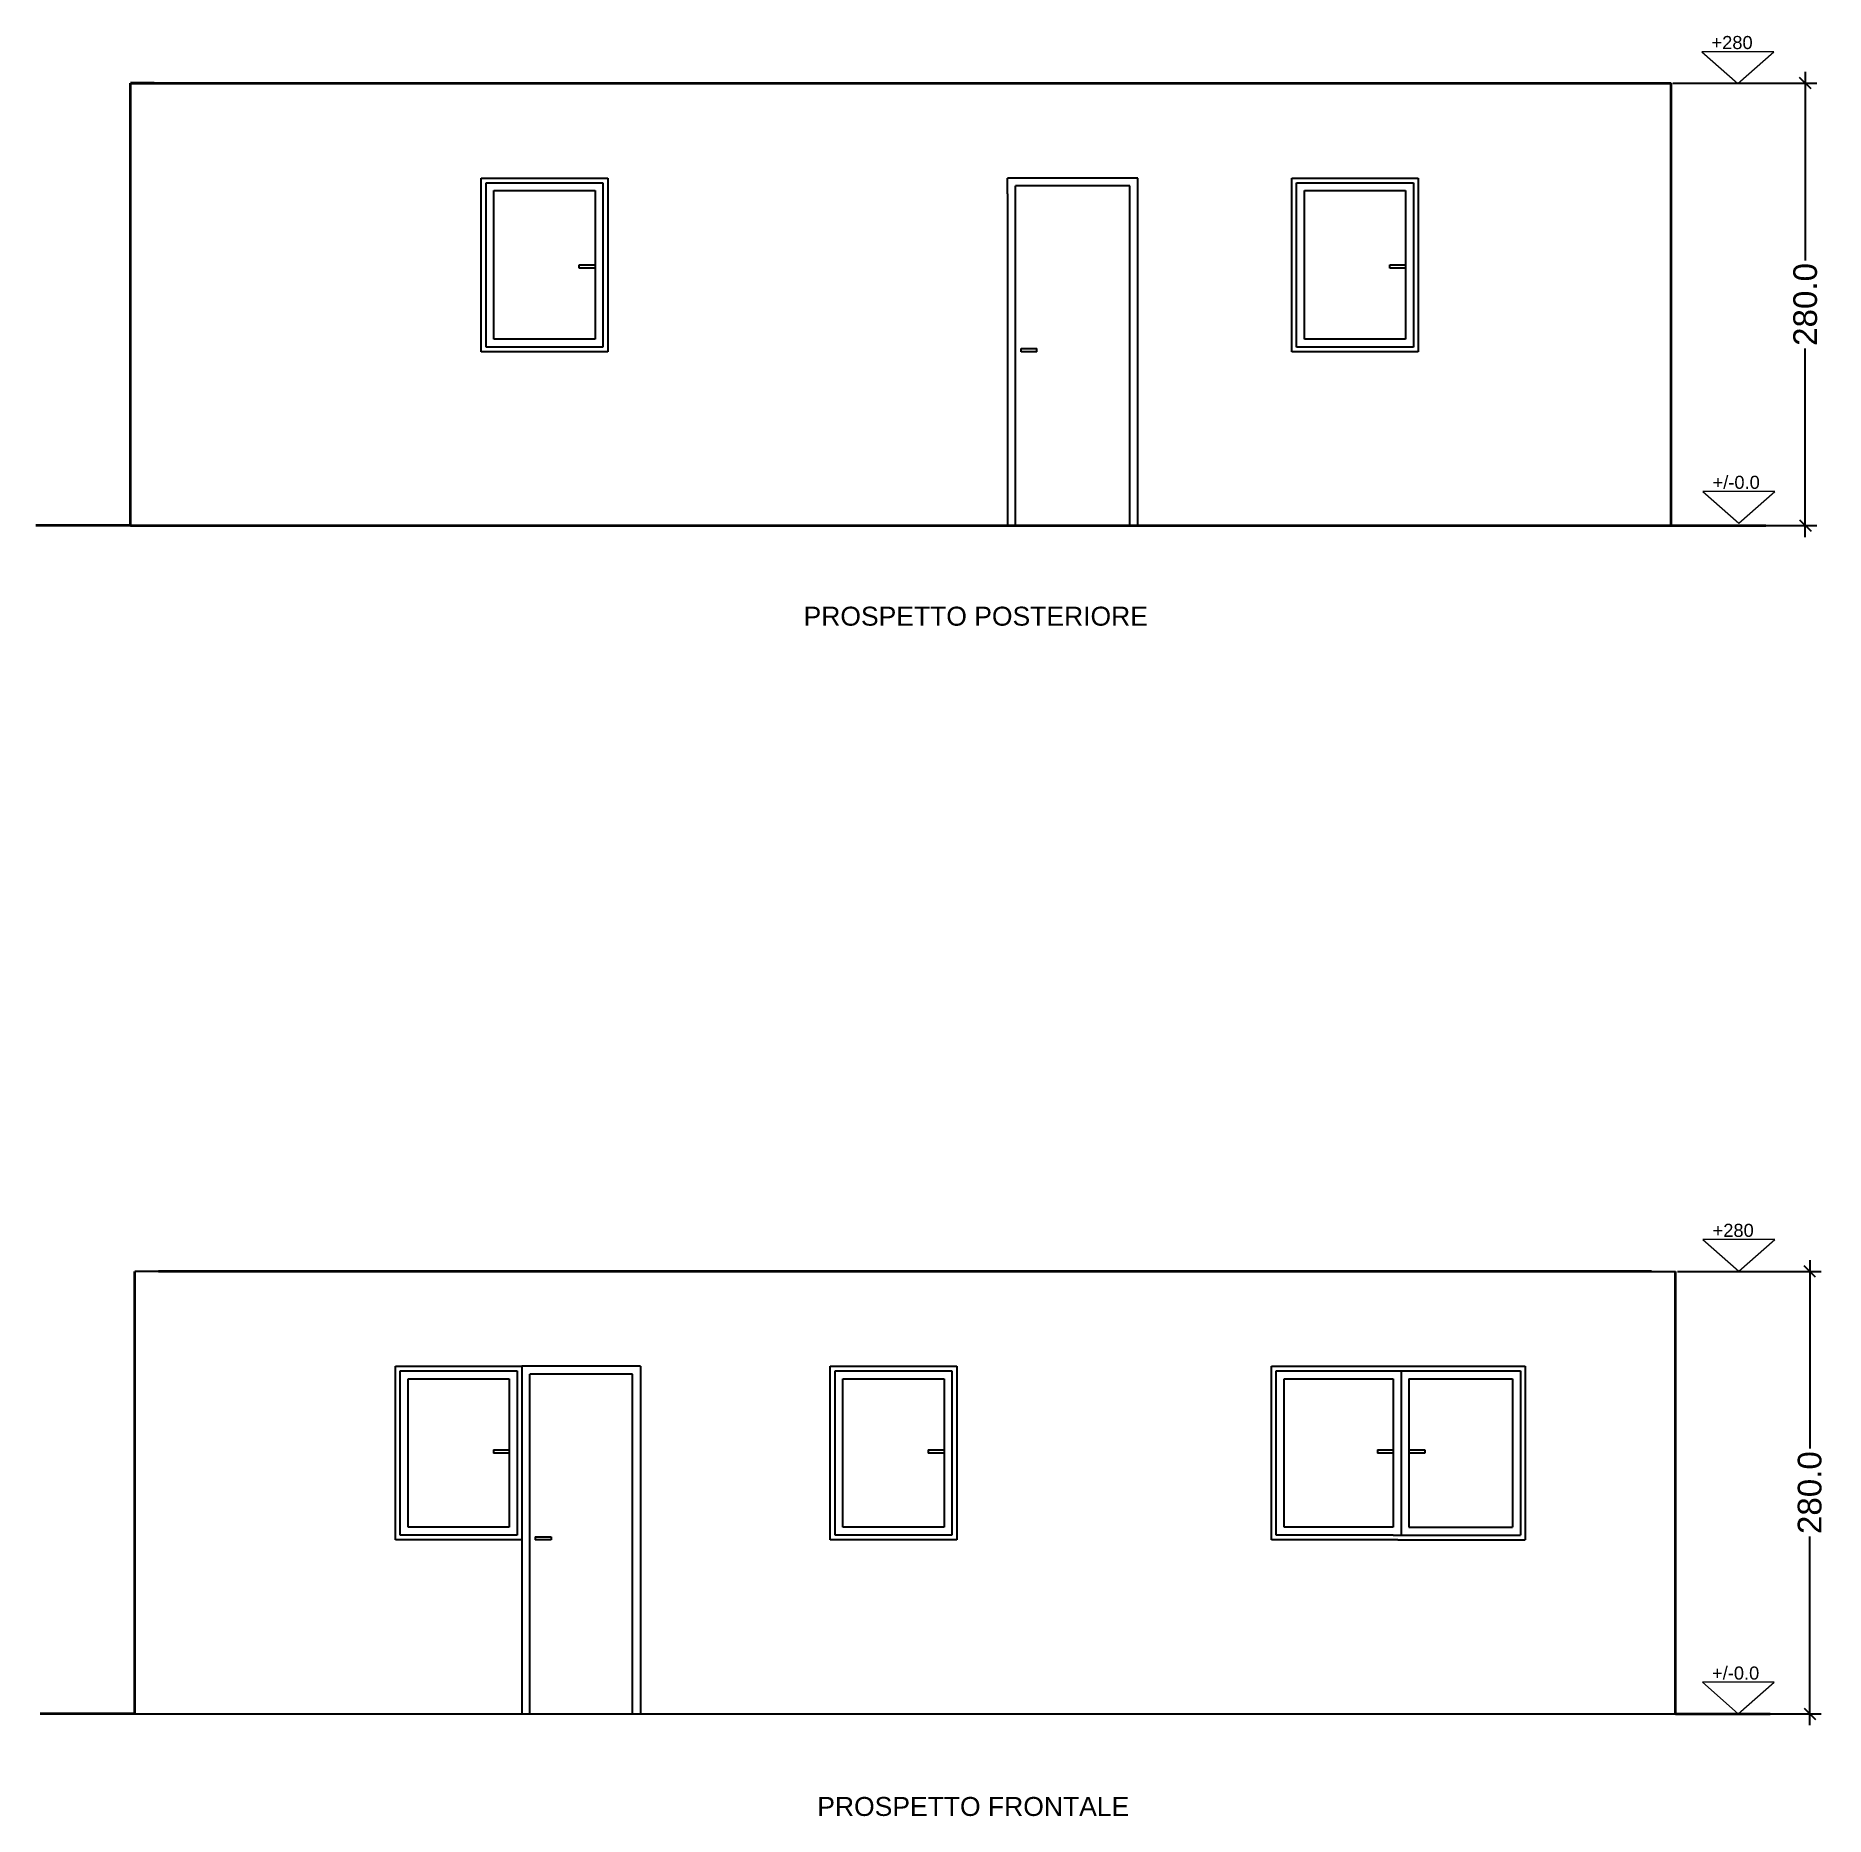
# Model space of a CAD drawing. Header units: millimetres. Extents: x -2099 to 4200, y -1874 to 1925.
# Drawn here: x 3068 to 4200, y -569 to 558 of the extents above; entities that cross this region are included whole.
import ezdxf

# ---------------------------------------------------------------- set-up
doc = ezdxf.new("R2010")
doc.units = ezdxf.units.MM
doc.linetypes.add('ACAD_ISO10W100', pattern=[18, 12, -3, 0, -3])
doc.linetypes.add('HIDDEN', pattern=[0.375, 0.25, -0.125])
for name, color, linetype, lineweight in [('A-WALL-FULL', 7, 'Continuous', 35), ('A-WALL-FULL-EXTR', 7, 'Continuous', 35), ('G-ANNO-DIM', 90, 'Continuous', 18)]:
    doc.layers.add(name, color=color, linetype=linetype, lineweight=lineweight)
for name, color, linetype in [('Infissi', 5, 'Continuous'), ('QUOTE', 3, 'Continuous'), ('retino', 254, 'ACAD_ISO10W100'), ('TEXT', 3, 'Continuous')]:
    doc.layers.add(name, color=color, linetype=linetype)
doc.styles.add('ARIAL', font='arial.ttf')
doc.styles.get("Standard").update_dxf_attribs({"font": 'arial.ttf'})
doc.styles.add('underline', font='arial.ttf')
doc.dimstyles.new('quote aad', dxfattribs={"dimtxt": 15, "dimasz": 7.2, "dimexe": 7.2, "dimexo": 1.2, "dimgap": 1.8, "dimtad": 0, "dimdec": 1, "dimzin": 0, "dimdsep": 46, "dimtxsty": 'ARIAL', "dimblk": 'OBLIQUE', "dimcen": 1.8, "dimdle": 7.2, "dimclrd": 256, "dimclre": 6, "dimclrt": 256, "dimadec": 0, "dimazin": 0, "dimtfac": 1, "dimtdec": 1, "dimtmove": 1, "dimatfit": 3, "dimldrblk": 'OPEN90', "dimfxl": 1, "dimtfill": 1, "dimtolj": 1, "dimtzin": 0, "dimarcsym": 0})

msp = doc.modelspace()

# ---------------------------------------------------------------- texts
at = {"layer": 'G-ANNO-DIM', "style": 'underline'}
for p in [(4128.51, 549.32), (4129.21, -202.45)]:
    msp.add_text('+280', height=8.281, dxfattribs=at).set_placement(p)
at = {"layer": 'TEXT', "linetype": 'HIDDEN', "char_height": 12, "attachment_point": 1}
for s, width, insert in [('PROSPETTO POSTERIORE ', 409.4958, (3553.87, 196.4)), ('PROSPETTO FRONTALE ', 280.6458, (3562.54, -556.93))]:
    msp.add_mtext_dynamic_manual_height_columns(s, width=width, gutter_width=60, heights=[0], dxfattribs=dict(at, insert=insert))

# ---------------------------------------------------------------- blocks, each defined once
blk = doc.blocks.new('_Oblique')
at = {"color": 0, "linetype": 'ByBlock', "lineweight": -2}
blk.add_line((-0.5, -0.5), (0.5, 0.5), dxfattribs=at)
blk = doc.blocks.new('*D88')
at = {"layer": 'QUOTE', "linetype": 'Continuous', "lineweight": -2, "transparency": 16777216}
for p, q in [((4187.9, 534.9), (4187.9, 414.9)), ((4187.9, 240.5), (4187.9, 360.5))]:
    blk.add_line(p, q, dxfattribs=at)
at = {"layer": 'QUOTE', "color": 6, "linetype": 'Continuous', "lineweight": -2, "transparency": 16777216}
for p, q in [((4104.1, 527.7), (4195.1, 527.7)), ((4104.1, 247.7), (4195.1, 247.7))]:
    blk.add_line(p, q, dxfattribs=at)
at = {"layer": 'QUOTE', "linetype": 'Continuous', "lineweight": -2, "transparency": 16777216, "xscale": 7.2, "yscale": 7.2, "zscale": 7.2}
for p, rotation in [((4187.9, 527.7), 90), ((4187.9, 247.7), 270)]:
    blk.add_blockref('_Oblique', p, dxfattribs=dict(at, rotation=rotation))
at = {"layer": 'QUOTE', "linetype": 'Continuous', "transparency": 16777216, "insert": (4187.9, 387.7), "char_height": 15, "attachment_point": 5, "rotation": 90, "style": 'ARIAL', "bg_fill": 3, "box_fill_scale": 1.1, "bg_fill_color": 256, "bg_fill_true_color": 13158600, "bg_fill_transparency": 0}
blk.add_mtext('\\A1;280.0', dxfattribs=at)
blk = doc.blocks.new('_Open90')
at = {"color": 0, "linetype": 'ByBlock', "lineweight": -2}
for p, q in [((0, 0), (-1, 0)), ((-0.5, 0.5), (0, 0)), ((0, 0), (-0.5, -0.5))]:
    blk.add_line(p, q, dxfattribs=at)
blk = doc.blocks.new('*D89')
at = {"layer": 'QUOTE', "color": 6, "linetype": 'Continuous', "lineweight": -2, "transparency": 16777216}
for p, q in [((4106.9, -224.3), (4197.9, -224.3)), ((4106.9, -504.3), (4197.9, -504.3))]:
    blk.add_line(p, q, dxfattribs=at)
at = {"layer": 'QUOTE', "linetype": 'Continuous', "lineweight": -2, "transparency": 16777216}
for p, q in [((4190.7, -217.1), (4190.7, -337)), ((4190.7, -511.5), (4190.7, -391.5))]:
    blk.add_line(p, q, dxfattribs=at)
at = {"layer": 'QUOTE', "linetype": 'Continuous', "lineweight": -2, "transparency": 16777216, "xscale": 7.2, "yscale": 7.2, "zscale": 7.2}
for p, rotation in [((4190.7, -224.3), 90), ((4190.7, -504.3), 270)]:
    blk.add_blockref('_Oblique', p, dxfattribs=dict(at, rotation=rotation))
at = {"layer": 'QUOTE', "linetype": 'Continuous', "transparency": 16777216, "insert": (4190.7, -364.3), "char_height": 15, "attachment_point": 5, "rotation": 90, "style": 'ARIAL', "bg_fill": 3, "box_fill_scale": 1.1, "bg_fill_color": 256, "bg_fill_true_color": 13158600, "bg_fill_transparency": 0}
blk.add_mtext('\\A1;280.0', dxfattribs=at)

# ---------------------------------------------------------------- linework, layer by layer
for p, q in [((3145.65, -224.25), (3130.65, -224.25)), ((4090.65, -224.25), (4105.65, -224.25)), ((3130.65, -504.25), (4105.65, -504.25))]:
    msp.add_line(p, q)
at = {"layer": 'A-WALL-FULL'}
for p, q in [((3127.91, 247.71), (3127.91, 527.71)), ((4102.91, 247.71), (4102.91, 527.71)), ((3130.65, -504.25), (3130.65, -224.25)), ((4105.65, -504.25), (4105.65, -224.25))]:
    msp.add_line(p, q, dxfattribs=at)
at = {"layer": 'A-WALL-FULL-EXTR'}
for p, q in [((3142.91, 527.71), (3127.91, 527.71)), ((3127.91, 527.71), (4102.91, 527.71)), ((3127.91, 247.71), (3067.91, 247.71)), ((3127.91, 247.71), (3142.91, 247.71)), ((3127.91, 247.71), (4102.91, 247.71)), ((4102.91, 247.71), (4162.91, 247.71)), ((4090.65, -224.25), (3145.65, -224.25)), ((3130.65, -504.25), (3070.65, -504.25)), ((4105.65, -504.25), (4165.65, -504.25))]:
    msp.add_line(p, q, dxfattribs=at)
at = {"layer": 'Infissi'}
for p, q in [((3349.89, 357.71), (3349.89, 467.71)), ((3349.89, 467.71), (3429.89, 467.71)), ((3352.89, 360.71), (3352.89, 464.71)), ((3352.89, 464.71), (3426.89, 464.71)), ((3426.89, 464.71), (3426.89, 360.71)), ((3429.89, 467.71), (3429.89, 357.71)), ((3765.41, 467.71), (3682.91, 467.71)), ((3682.91, 457.71), (3682.91, 467.71)), ((3765.41, 457.71), (3765.41, 467.71)), ((3862.91, 357.71), (3862.91, 467.71)), ((3862.91, 467.71), (3942.91, 467.71)), ((3865.91, 360.71), (3865.91, 464.71)), ((3865.91, 464.71), (3939.91, 464.71)), ((3939.91, 464.71), (3939.91, 360.71)), ((3942.91, 467.71), (3942.91, 357.71)), ((3357.89, 365.71), (3357.89, 459.71)), ((3357.89, 459.71), (3421.89, 459.71)), ((3421.89, 459.71), (3421.89, 365.71)), ((3682.91, 457.71), (3682.91, 332.71)), ((3682.91, 457.71), (3682.91, 247.71)), ((3760.41, 462.71), (3687.91, 462.71)), ((3687.91, 332.71), (3687.91, 462.71)), ((3687.91, 247.71), (3687.91, 462.71)), ((3760.41, 247.71), (3760.41, 462.71)), ((3765.41, 247.71), (3765.41, 457.71)), ((3870.91, 365.71), (3870.91, 459.71)), ((3870.91, 459.71), (3934.91, 459.71)), ((3934.91, 459.71), (3934.91, 365.71)), ((3411.89, 410.71), (3411.89, 412.71)), ((3411.89, 412.71), (3421.89, 412.71)), ((3421.89, 410.71), (3411.89, 410.71)), ((3924.91, 410.71), (3924.91, 412.71)), ((3924.91, 412.71), (3934.91, 412.71)), ((3934.91, 410.71), (3924.91, 410.71)), ((3421.89, 365.71), (3357.89, 365.71)), ((3934.91, 365.71), (3870.91, 365.71)), ((3429.89, 357.71), (3349.89, 357.71)), ((3426.89, 360.71), (3352.89, 360.71)), ((3691.6, 357.71), (3691.6, 359.71)), ((3691.6, 359.71), (3701.6, 359.71)), ((3701.6, 357.71), (3691.6, 357.71)), ((3701.6, 357.71), (3701.6, 359.71)), ((3942.91, 357.71), (3862.91, 357.71)), ((3939.91, 360.71), (3865.91, 360.71)), ((3295.59, -394.25), (3295.59, -284.25)), ((3295.59, -284.25), (3375.59, -284.25)), ((3298.59, -391.25), (3298.59, -287.25)), ((3298.59, -287.25), (3372.59, -287.25)), ((3303.59, -386.25), (3303.59, -292.25)), ((3303.59, -292.25), (3367.59, -292.25)), ((3367.59, -292.25), (3367.59, -386.25)), ((3372.59, -287.25), (3372.59, -391.25)), ((3450.65, -284.25), (3375.59, -284.25)), ((3375.59, -284.25), (3375.59, -394.25)), ((3375.59, -294.25), (3375.59, -504.25)), ((3445.65, -289.25), (3380.59, -289.25)), ((3380.59, -504.25), (3380.59, -289.25)), ((3445.65, -504.25), (3445.65, -289.25)), ((3450.65, -284.25), (3450.65, -504.25)), ((3570.78, -394.25), (3570.78, -284.25)), ((3570.78, -284.25), (3650.78, -284.25)), ((3573.78, -391.25), (3573.78, -287.25)), ((3573.78, -287.25), (3647.78, -287.25)), ((3578.78, -386.25), (3578.78, -292.25)), ((3578.78, -292.25), (3642.78, -292.25)), ((3642.78, -292.25), (3642.78, -386.25)), ((3647.78, -287.25), (3647.78, -391.25)), ((3650.78, -284.25), (3650.78, -394.25)), ((3850.04, -394.25), (3850.04, -284.25)), ((3850.04, -284.25), (3930.04, -284.25)), ((3853.04, -391.25), (3853.04, -287.25)), ((3853.04, -287.25), (3927.04, -287.25)), ((3858.04, -386.25), (3858.04, -292.25)), ((3858.04, -292.25), (3927.04, -292.25)), ((3858.04, -292.25), (3927.04, -292.25)), ((3927.04, -287.25), (4007.66, -287.25)), ((3927.04, -292.25), (3927.04, -386.25)), ((3930.04, -284.25), (4010.66, -284.25)), ((3932.04, -287.25), (3932.04, -391.25)), ((3937.04, -292.25), (4002.66, -292.25)), ((3937.04, -292.25), (3937.04, -386.25)), ((4002.66, -292.25), (4002.66, -386.25)), ((4007.66, -287.25), (4007.66, -391.25)), ((4010.66, -284.25), (4010.66, -394.25)), ((3357.58, -337.25), (3367.58, -337.25)), ((3357.58, -337.25), (3357.58, -339.25)), ((3367.58, -339.25), (3357.58, -339.25)), ((3367.58, -337.25), (3367.58, -339.25)), ((3632.77, -337.25), (3642.77, -337.25)), ((3632.77, -337.25), (3632.77, -339.25)), ((3642.77, -339.25), (3632.77, -339.25)), ((3642.77, -337.25), (3642.77, -339.25)), ((3917.04, -337.25), (3927.04, -337.25)), ((3917.04, -337.25), (3917.04, -339.25)), ((3927.04, -339.25), (3917.04, -339.25)), ((3927.04, -337.25), (3927.04, -339.25)), ((3937.04, -337.25), (3947.04, -337.25)), ((3937.04, -337.25), (3937.04, -339.25)), ((3947.04, -339.25), (3937.04, -339.25)), ((3947.04, -337.25), (3947.04, -339.25)), ((3375.59, -394.25), (3295.59, -394.25)), ((3372.59, -391.25), (3298.59, -391.25)), ((3367.59, -386.25), (3303.59, -386.25)), ((3384.02, -392.25), (3394.02, -392.25)), ((3384.02, -392.25), (3384.02, -394.25)), ((3394.02, -394.25), (3384.02, -394.25)), ((3394.02, -392.25), (3394.02, -394.25)), ((3650.78, -394.25), (3570.78, -394.25)), ((3647.78, -391.25), (3573.78, -391.25)), ((3642.78, -386.25), (3578.78, -386.25)), ((3930.04, -394.25), (3850.04, -394.25)), ((3927.04, -391.25), (3853.04, -391.25)), ((3927.04, -386.25), (3858.04, -386.25)), ((3927.04, -391.25), (4007.66, -391.25)), ((3930.04, -394.25), (4010.66, -394.25)), ((3937.04, -386.25), (4002.66, -386.25))]:
    msp.add_line(p, q, dxfattribs=at)
at = {"layer": 'retino'}
msp.add_line((4105.65, -239.25), (4105.65, -504.25), dxfattribs=at)

msp.set_redraw_order([(e.dxf.handle, doc.entitydb.next_handle()) for e in msp.query("TEXT MTEXT ATTDEF DIMENSION ARC_DIMENSION")])  # texts and dimensions are drawn at this point

# ---------------------------------------------------------------- next in the draw order: dimensions: what is measured, and where the dimension line sits
at = {"layer": 'QUOTE', "linetype": 'Continuous'}
for base, p1, p2, picture, middle in [((4187.91, 247.71), (4102.91, 527.71), (4102.91, 247.71), '*D88', (4187.91, 387.71)), ((4190.65, -504.25), (4105.65, -224.25), (4105.65, -504.25), '*D89', (4190.65, -364.25))]:
    dim = msp.add_linear_dim(base=base, p1=p1, p2=p2, angle=90, dimstyle='quote aad', dxfattribs=at)
    dim.commit()
    dim.dimension.update_dxf_attribs({"geometry": picture, "text_midpoint": middle})

# ---------------------------------------------------------------- next in the draw order: linework, layer by layer
at = {"layer": 'G-ANNO-DIM'}
for points in [[(4122.39, 547.64), (4145.14, 527.62), (4167.89, 547.64)], [(4123.07, 269.31), (4145.82, 249.29), (4168.57, 269.31)], [(4123.08, -204.13), (4145.84, -224.15), (4168.59, -204.13)], [(4122.72, -484.31), (4145.47, -504.33), (4168.22, -484.31)]]:
    msp.add_lwpolyline(points, close=True, dxfattribs=at)

# ---------------------------------------------------------------- next in the draw order: texts
at = {"layer": 'G-ANNO-DIM', "style": 'underline'}
for p in [(4129.19, 270.99), (4128.85, -482.63)]:
    msp.add_text('+/-0.0', height=8.281, dxfattribs=at).set_placement(p)

doc.saveas('drawing.dxf')
